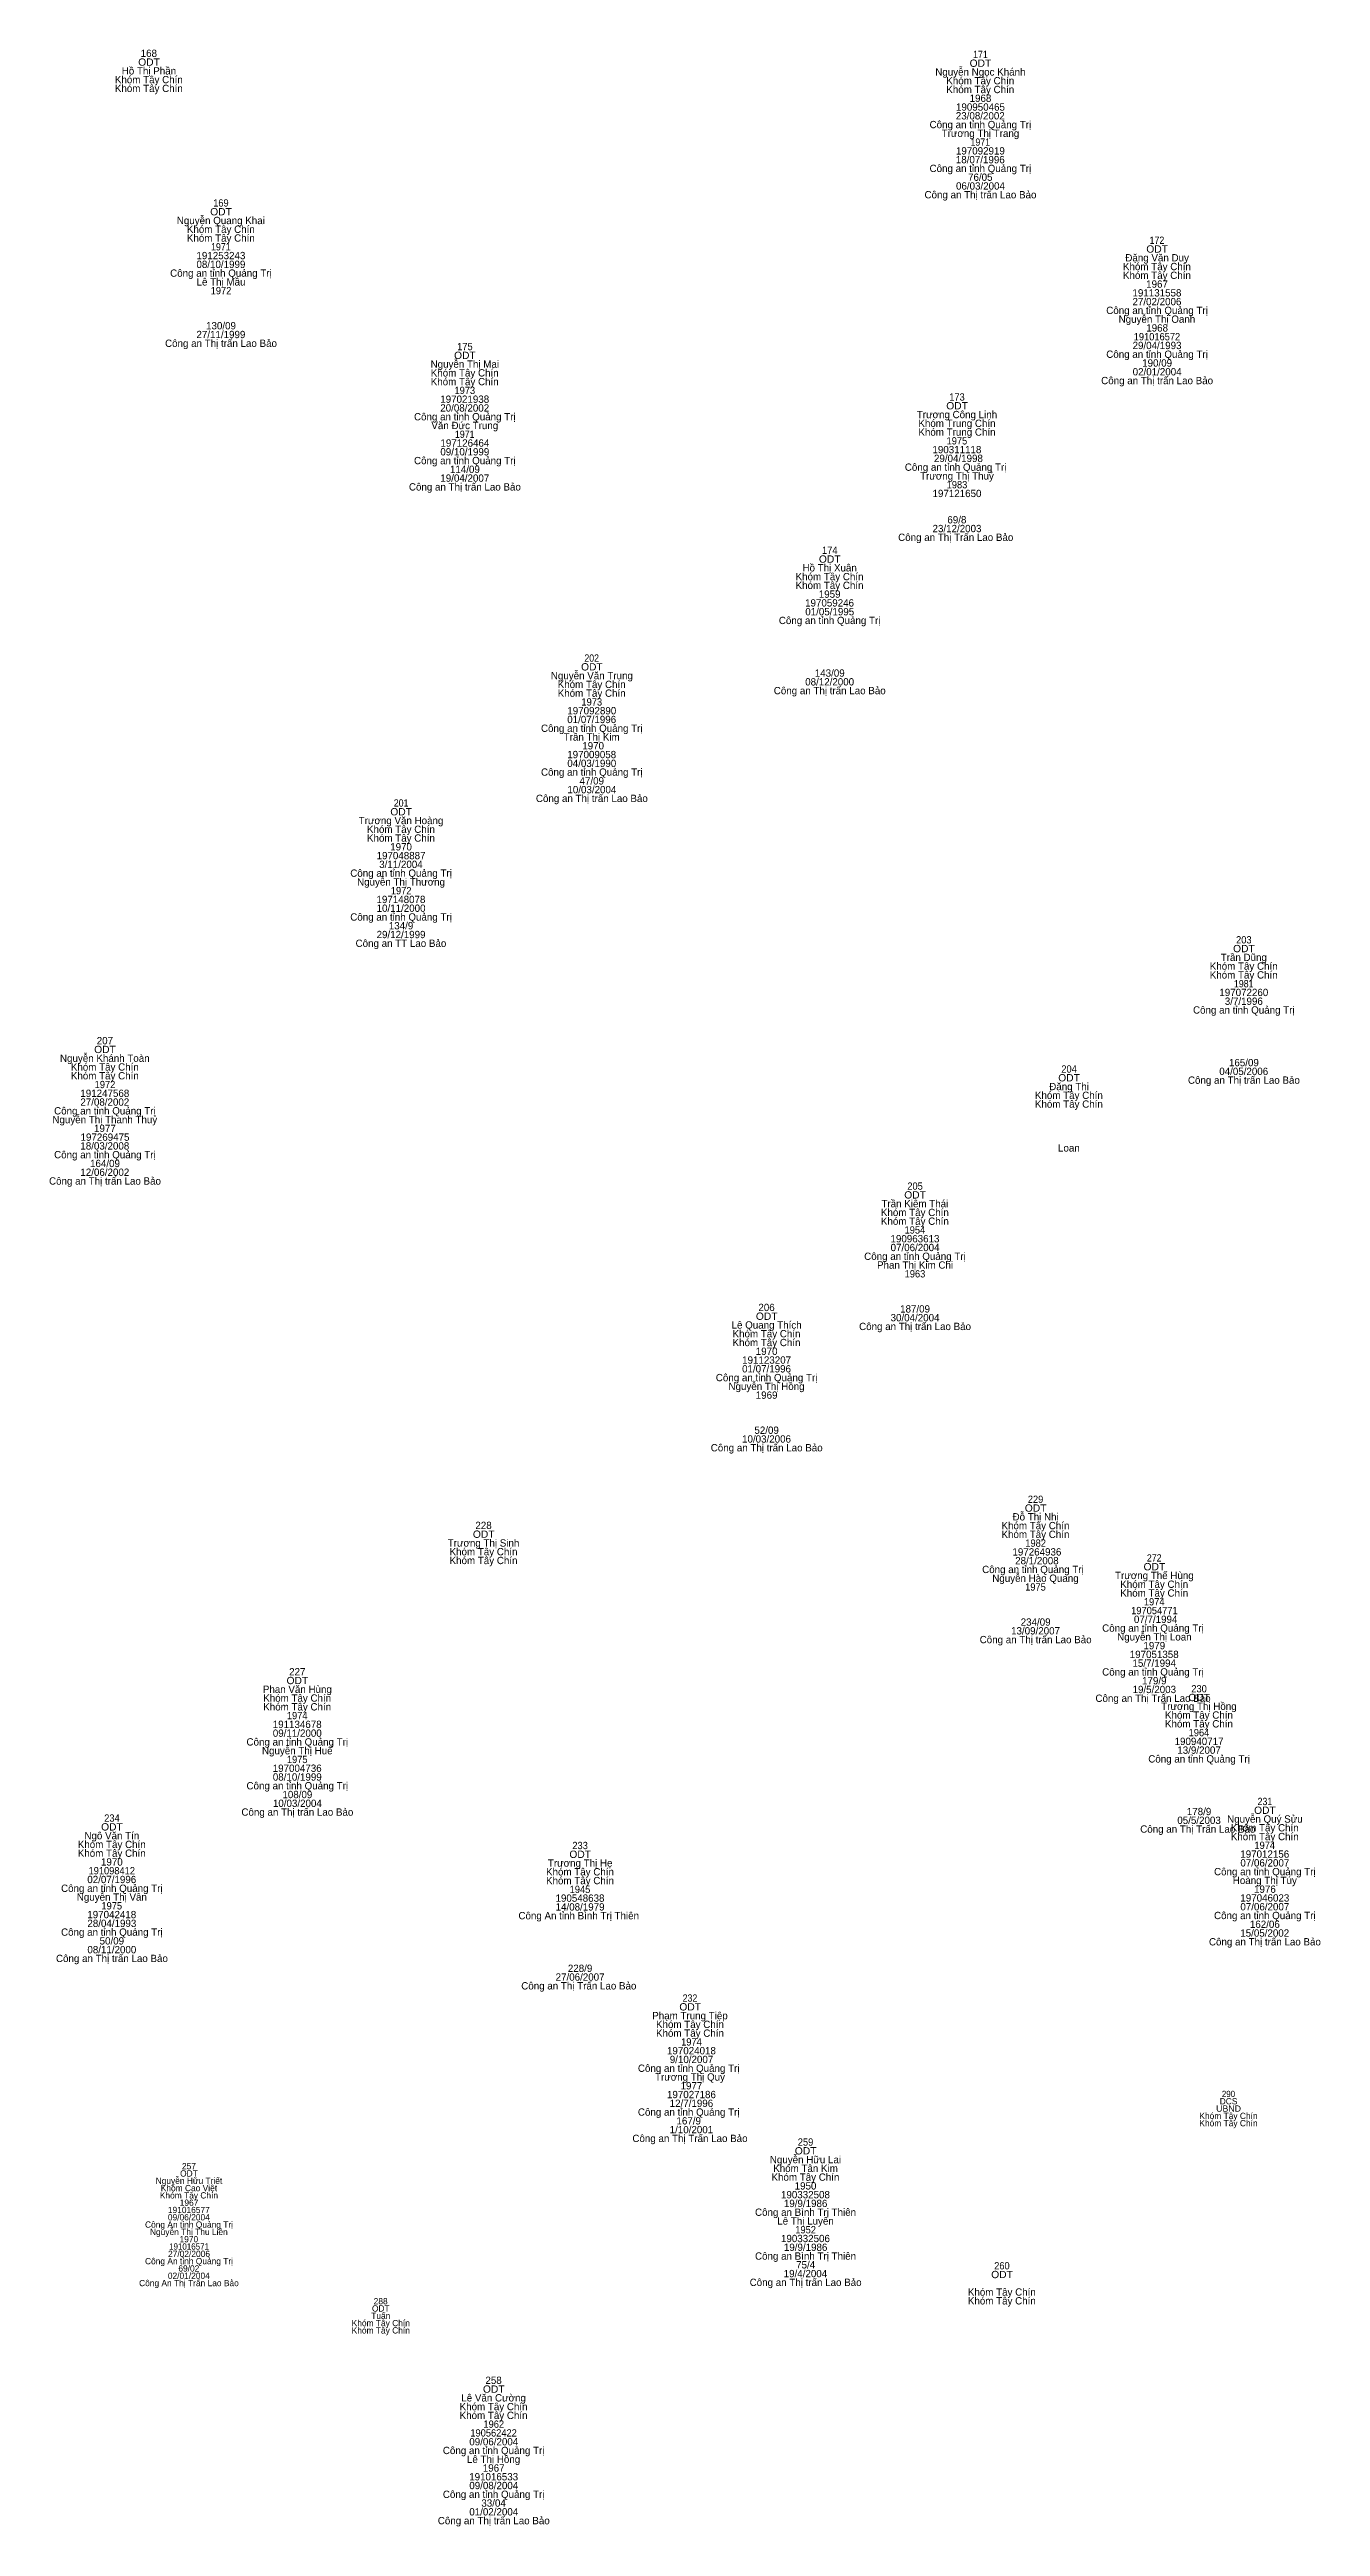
# Model space of a CAD drawing. Header units: metres. Extents: x 537000 to 537501, y 1838003 to 1838507.
# Drawn here: x 537431.8 to 537501.4, y 1838021.2 to 1838156.7 of the extents above; entities that cross this region are included whole.
import ezdxf
from ezdxf.enums import TextEntityAlignment as Align

# ---------------------------------------------------------------- set-up
doc = ezdxf.new("R2010")
doc.units = ezdxf.units.M
doc.header["$LTSCALE"] = 0.16
doc.layers.add('1', color=7, linetype='Continuous')

msp = doc.modelspace()

# ---------------------------------------------------------------- texts
at = {"layer": '1'}
for s, height, width, p in [('ODT', 0.4, 1.05, (537437.235, 1838155.86)), ('ODT', 0.4, 1.05, (537482.745, 1838155.8)), ('171', 0.4, 0.9, (537482.745, 1838156.28)), ('1971', 0.4, 0.9, (537482.735, 1838151.48)), ('ODT', 0.4, 1.05, (537441.175, 1838147.67)), ('169', 0.4, 0.95, (537441.17, 1838148.15)), ('172', 0.4, 0.9, (537492.405, 1838146.11)), ('1971', 0.4, 0.9, (537441.165, 1838145.75)), ('ODT', 0.4, 1.05, (537492.415, 1838145.63)), ('1972', 0.4, 0.95, (537441.175, 1838143.35)), ('191016572', 0.4, 0.95, (537492.405, 1838140.83)), ('ODT', 0.4, 1.05, (537454.525, 1838139.81)), ('175', 0.4, 0.95, (537454.525, 1838140.29)), ('1973', 0.4, 0.95, (537454.52, 1838137.89)), ('ODT', 0.4, 1.05, (537481.465, 1838137.05)), ('173', 0.4, 0.95, (537481.46, 1838137.53)), ('1971', 0.4, 0.9, (537454.515, 1838135.49)), ('1975', 0.4, 0.95, (537481.455, 1838135.13)), ('1983', 0.4, 0.95, (537481.46, 1838132.73)), ('ODT', 0.4, 1.05, (537474.495, 1838128.66)), ('174', 0.4, 0.95, (537474.495, 1838129.14)), ('202', 0.4, 0.9, (537461.465, 1838123.24)), ('ODT', 0.4, 1.05, (537461.475, 1838122.76)), ('1973', 0.4, 0.95, (537461.47, 1838120.84)), ('ODT', 0.4, 1.05, (537451.035, 1838114.83)), ('201', 0.4, 0.9, (537451.035, 1838115.31)), ('1972', 0.4, 0.95, (537451.035, 1838110.51)), ('ODT', 0.4, 1.05, (537497.165, 1838107.34)), ('203', 0.4, 0.95, (537497.16, 1838107.82)), ('1981', 0.4, 0.9, (537497.155, 1838105.42)), ('ODT', 0.4, 1.05, (537434.825, 1838101.82)), ('1972', 0.4, 0.95, (537434.825, 1838099.9)), ('ODT', 0.4, 1.05, (537487.595, 1838100.27)), ('204', 0.4, 0.95, (537487.595, 1838100.75)), ('ODT', 0.4, 1.05, (537479.165, 1838093.86)), ('205', 0.4, 0.95, (537479.165, 1838094.34)), ('1954', 0.4, 0.95, (537479.155, 1838091.94)), ('1963', 0.4, 0.95, (537479.16, 1838089.54)), ('ODT', 0.4, 1.05, (537471.045, 1838087.22)), ('229', 0.4, 0.95, (537485.76, 1838077.2)), ('ODT', 0.4, 1.05, (537485.765, 1838076.72)), ('ODT', 0.4, 1.05, (537455.555, 1838075.29)), ('1982', 0.4, 0.95, (537485.765, 1838074.8)), ('ODT', 0.4, 1.05, (537492.265, 1838073.51)), ('272', 0.4, 0.9, (537492.255, 1838073.99)), ('1975', 0.4, 0.95, (537485.755, 1838072.4)), ('1974', 0.4, 0.95, (537492.255, 1838071.59)), ('197054771', 0.4, 0.95, (537492.265, 1838071.11)), ('ODT', 0.4, 1.05, (537445.355, 1838067.28)), ('ODT', 0.4, 1.05, (537494.715, 1838066.35)), ('230', 0.4, 0.95, (537494.71, 1838066.83)), ('1974', 0.4, 0.95, (537445.345, 1838065.36)), ('1964', 0.4, 0.95, (537494.705, 1838064.43)), ('1975', 0.4, 0.95, (537445.345, 1838062.96)), ('231', 0.4, 0.9, (537498.315, 1838060.66)), ('ODT', 0.4, 1.05, (537435.205, 1838059.27)), ('234', 0.4, 0.95, (537435.205, 1838059.75)), ('ODT', 0.4, 1.05, (537498.315, 1838060.18)), ('233', 0.4, 0.95, (537460.83, 1838058.25)), ('1974', 0.4, 0.95, (537498.305, 1838058.26)), ('191098412', 0.4, 0.95, (537435.195, 1838056.87)), ('ODT', 0.4, 1.05, (537460.835, 1838057.77)), ('1945', 0.4, 0.95, (537460.825, 1838055.85)), ('1975', 0.4, 0.95, (537435.195, 1838054.95)), ('232', 0.4, 0.9, (537466.845, 1838049.9)), ('ODT', 0.4, 1.05, (537466.855, 1838049.42)), (' 1974', 0.4, 0.95, (537466.855, 1838047.5)), ('290', 0.343, 0.95, (537496.32, 1838044.68)), ('UBND', 0.343, 1.05, (537496.325, 1838043.88)), ('259', 0.4, 0.95, (537473.17, 1838042.02)), ('ODT', 0.4, 1.05, (537473.175, 1838041.54)), ('191016571', 0.343, 0.95, (537439.425, 1838036.33)), ('1952', 0.4, 0.95, (537473.175, 1838037.22)), ('260', 0.4, 0.95, (537483.92, 1838035.25)), ('ODT', 0.4, 1.05, (537483.925, 1838034.77)), ('ODT', 0.4, 1.05, (537456.105, 1838028.5)), ('190562422', 0.4, 0.95, (537456.095, 1838026.1)), ('1962', 0.4, 0.95, (537456.105, 1838026.58))]:
    msp.add_text(s, height=height, dxfattribs=dict(at, width=width)).set_placement(p, align=Align.CENTER)
for s, height, p in [('168', 0.4, (537437.225, 1838156.34)), ('Khóm Tây Chín', 0.4, (537437.225, 1838154.9)), ('Khóm Tây Chín', 0.4, (537437.225, 1838154.42)), ('Hồ Thị Phần', 0.4, (537437.23, 1838155.38)), ('Nguyễn Ngọc Khánh', 0.4, (537482.74, 1838155.32)), ('Khóm Tây Chín', 0.4, (537482.735, 1838154.84)), ('Khóm Tây Chín', 0.4, (537482.735, 1838154.36)), ('23/08/2002', 0.4, (537482.735, 1838152.92)), ('190950465', 0.4, (537482.745, 1838153.4)), ('1968', 0.4, (537482.745, 1838153.88)), ('Công an tỉnh Quảng Trị', 0.4, (537482.74, 1838152.44)), ('Trương Thị Trang', 0.4, (537482.745, 1838151.96)), ('Công an tỉnh Quảng Trị', 0.4, (537482.74, 1838150.04)), ('18/07/1996', 0.4, (537482.735, 1838150.52)), ('197092919', 0.4, (537482.74, 1838151)), ('06/03/2004', 0.4, (537482.745, 1838149.08)), ('76/05', 0.4, (537482.735, 1838149.56)), ('Công an Thị trấn Lao Bảo', 0.4, (537482.745, 1838148.6)), ('Nguyễn Quang Khai', 0.4, (537441.165, 1838147.19)), ('Khóm Tây Chín', 0.4, (537441.165, 1838146.71)), ('Khóm Tây Chín', 0.4, (537441.165, 1838146.23)), ('08/10/1999', 0.4, (537441.17, 1838144.79)), ('191253243', 0.4, (537441.17, 1838145.27)), ('Khóm Tây Chín', 0.4, (537492.405, 1838144.67)), ('Đặng Văn Duy', 0.4, (537492.415, 1838145.15)), ('Công an tỉnh Quảng Trị', 0.4, (537441.17, 1838144.31)), ('Lê Thị Mầu', 0.4, (537441.175, 1838143.83)), ('Khóm Tây Chín', 0.4, (537492.405, 1838144.19)), ('1967', 0.4, (537492.41, 1838143.71)), ('Công an tỉnh Quảng Trị', 0.4, (537492.41, 1838142.27)), ('27/02/2006', 0.4, (537492.405, 1838142.75)), ('191131558', 0.4, (537492.405, 1838143.23)), ('27/11/1999', 0.4, (537441.17, 1838140.95)), ('130/09', 0.4, (537441.175, 1838141.43)), ('Nguyễn Thị Oanh', 0.4, (537492.405, 1838141.79)), ('1968', 0.4, (537492.415, 1838141.31)), ('Công an Thị trấn Lao Bảo', 0.4, (537441.175, 1838140.47)), ('Nguyễn Thị Mai', 0.4, (537454.52, 1838139.33)), ('Công an tỉnh Quảng Trị', 0.4, (537492.41, 1838139.87)), ('29/04/1993', 0.4, (537492.41, 1838140.35)), ('190/09', 0.4, (537492.415, 1838139.39)), ('Khóm Tây Chín', 0.4, (537454.515, 1838138.85)), ('Khóm Tây Chín', 0.4, (537454.515, 1838138.37)), ('Công an Thị trấn Lao Bảo', 0.4, (537492.415, 1838138.43)), ('02/01/2004', 0.4, (537492.415, 1838138.91)), ('Công an tỉnh Quảng Trị', 0.4, (537454.52, 1838136.45)), ('20/08/2002', 0.4, (537454.515, 1838136.93)), ('197021938', 0.4, (537454.515, 1838137.41)), ('Trương Công Linh', 0.4, (537481.46, 1838136.57)), ('Văn Đức Trung', 0.4, (537454.52, 1838135.97)), ('Khóm Trung Chín', 0.4, (537481.46, 1838136.09)), ('Khóm Trung Chín', 0.4, (537481.46, 1838135.61)), ('Công an tỉnh Quảng Trị', 0.4, (537454.52, 1838134.05)), ('09/10/1999', 0.4, (537454.52, 1838134.53)), ('197126464', 0.4, (537454.525, 1838135.01)), ('190311118', 0.4, (537481.455, 1838134.65)), (' 29/04/1998', 0.4, (537481.465, 1838134.17)), ('Công an Thị trấn Lao Bảo', 0.4, (537454.525, 1838132.61)), ('19/04/2007', 0.4, (537454.52, 1838133.09)), ('114/09', 0.4, (537454.525, 1838133.57)), ('Công an tỉnh Quảng Trị ', 0.4, (537481.46, 1838133.69)), ('Trương Thị Thuỷ', 0.4, (537481.46, 1838133.21)), ('197121650', 0.4, (537481.46, 1838132.25)), ('Công an Thị Trấn Lao Bảo ', 0.4, (537481.465, 1838129.85)), ('23/12/2003', 0.4, (537481.46, 1838130.33)), ('69/8', 0.4, (537481.455, 1838130.81)), ('Khóm Tây Chín', 0.4, (537474.485, 1838127.7)), ('Khóm Tây Chín', 0.4, (537474.485, 1838127.22)), ('Hồ Thị Xuân', 0.4, (537474.49, 1838128.18)), ('01/05/1995', 0.4, (537474.495, 1838125.78)), ('197059246', 0.4, (537474.485, 1838126.26)), ('1959', 0.4, (537474.49, 1838126.74)), ('Công an tỉnh Quảng Trị', 0.4, (537474.49, 1838125.3)), ('Nguyễn Văn Trung', 0.4, (537461.475, 1838122.28)), ('Khóm Tây Chín', 0.4, (537461.465, 1838121.8)), ('08/12/2000', 0.4, (537474.49, 1838121.94)), ('143/09', 0.4, (537474.495, 1838122.42)), ('Khóm Tây Chín', 0.4, (537461.465, 1838121.32)), ('197092890', 0.4, (537461.47, 1838120.36)), ('Công an Thị trấn Lao Bảo', 0.4, (537474.495, 1838121.46)), ('Công an tỉnh Quảng Trị', 0.4, (537461.47, 1838119.4)), ('Trần Thị Kim', 0.4, (537461.465, 1838118.92)), ('01/07/1996', 0.4, (537461.465, 1838119.88)), ('197009058', 0.4, (537461.465, 1838117.96)), (' 1970', 0.4, (537461.47, 1838118.44)), ('Công an tỉnh Quảng Trị', 0.4, (537461.47, 1838117)), ('04/03/1990', 0.4, (537461.47, 1838117.48)), ('47/09', 0.4, (537461.47, 1838116.52)), ('Công an Thị trấn Lao Bảo', 0.4, (537461.475, 1838115.56)), ('10/03/2004', 0.4, (537461.475, 1838116.04)), ('Trương Văn Hoàng', 0.4, (537451.03, 1838114.35)), ('Khóm Tây Chín', 0.4, (537451.025, 1838113.87)), ('Khóm Tây Chín', 0.4, (537451.025, 1838113.39)), ('197048887', 0.4, (537451.03, 1838112.43)), ('1970', 0.4, (537451.03, 1838112.91)), ('Công an tỉnh Quảng Trị', 0.4, (537451.03, 1838111.47)), ('Nguyễn Thị Thương', 0.4, (537451.03, 1838110.99)), ('3/11/2004', 0.4, (537451.025, 1838111.95)), ('197148078', 0.4, (537451.025, 1838110.03)), ('10/11/2000', 0.4, (537451.03, 1838109.55)), ('Công an tỉnh Quảng Trị', 0.4, (537451.03, 1838109.07)), ('29/12/1999', 0.4, (537451.03, 1838108.11)), ('134/9', 0.4, (537451.03, 1838108.59)), ('Công an TT Lao Bảo', 0.4, (537451.025, 1838107.63)), ('Trần Dũng', 0.4, (537497.16, 1838106.86)), ('Khóm Tây Chín', 0.4, (537497.155, 1838106.38)), ('Khóm Tây Chín', 0.4, (537497.155, 1838105.9)), ('Công an tỉnh Quảng Trị', 0.4, (537497.16, 1838103.98)), ('197072260', 0.4, (537497.16, 1838104.94)), ('3/7/1996', 0.4, (537497.16, 1838104.46)), ('Nguyễn Khánh Toàn', 0.4, (537434.815, 1838101.34)), ('207', 0.4, (537434.82, 1838102.3)), ('Khóm Tây Chín', 0.4, (537434.815, 1838100.86)), ('Khóm Tây Chín', 0.4, (537434.815, 1838100.38)), ('Công an Thị trấn Lao Bảo', 0.4, (537497.165, 1838100.14)), ('04/05/2006', 0.4, (537497.155, 1838100.62)), ('165/09', 0.4, (537497.165, 1838101.1)), ('27/08/2002', 0.4, (537434.815, 1838098.94)), ('191247568', 0.4, (537434.815, 1838099.42)), ('Khóm Tây Chín', 0.4, (537487.585, 1838099.31)), ('Khóm Tây Chín', 0.4, (537487.585, 1838098.83)), ('Đặng Thi', 0.4, (537487.595, 1838099.79)), ('Nguyễn Thị Thanh Thuỷ', 0.4, (537434.815, 1838097.98)), ('Công an tỉnh Quảng Trị', 0.4, (537434.82, 1838098.46)), ('1977', 0.4, (537434.82, 1838097.5)), ('Công an tỉnh Quảng Trị', 0.4, (537434.82, 1838096.06)), ('18/03/2008', 0.4, (537434.815, 1838096.54)), ('197269475', 0.4, (537434.825, 1838097.02)), ('Loan', 0.4, (537487.585, 1838096.43)), ('Công an Thị trấn Lao Bảo', 0.4, (537434.825, 1838094.62)), ('12/06/2002', 0.4, (537434.815, 1838095.1)), ('164/09', 0.4, (537434.825, 1838095.58)), ('Trần Kiêm Thái', 0.4, (537479.155, 1838093.38)), ('Khóm Tây Chín', 0.4, (537479.155, 1838092.9)), ('Khóm Tây Chín', 0.4, (537479.155, 1838092.42)), ('Công an tỉnh Quảng Trị', 0.4, (537479.16, 1838090.5)), ('07/06/2004', 0.4, (537479.165, 1838090.98)), ('190963613', 0.4, (537479.16, 1838091.46)), ('Phan Thị Kim Chi', 0.4, (537479.165, 1838090.02)), ('206', 0.4, (537471.035, 1838087.7)), ('Lê Quang Thích', 0.4, (537471.04, 1838086.74)), ('Công an Thị trấn Lao Bảo', 0.4, (537479.165, 1838086.66)), ('30/04/2004', 0.4, (537479.165, 1838087.14)), ('187/09', 0.4, (537479.165, 1838087.62)), ('Khóm Tây Chín', 0.4, (537471.035, 1838086.26)), ('Khóm Tây Chín', 0.4, (537471.035, 1838085.78)), ('1970', 0.4, (537471.04, 1838085.3)), ('Công an tỉnh Quảng Trị', 0.4, (537471.04, 1838083.86)), ('01/07/1996', 0.4, (537471.035, 1838084.34)), ('191123207', 0.4, (537471.04, 1838084.82)), ('Nguyễn Thị Hồng', 0.4, (537471.035, 1838083.38)), ('1969', 0.4, (537471.04, 1838082.9)), ('52/09', 0.4, (537471.04, 1838080.98)), ('Công an Thị trấn Lao Bảo', 0.4, (537471.045, 1838080.02)), ('10/03/2006', 0.4, (537471.035, 1838080.5)), ('228', 0.4, (537455.545, 1838075.77)), ('Khóm Tây Chín', 0.4, (537485.755, 1838075.76)), ('Đỗ Thị Nhị', 0.4, (537485.765, 1838076.24)), ('Trương Thị Sinh', 0.4, (537455.545, 1838074.81)), ('Khóm Tây Chín', 0.4, (537455.545, 1838074.33)), ('Khóm Tây Chín', 0.4, (537485.755, 1838075.28)), (' 197264936', 0.4, (537485.76, 1838074.32)), ('Khóm Tây Chín', 0.4, (537455.545, 1838073.85)), ('Công an tỉnh Quảng Trị  ', 0.4, (537485.765, 1838073.36)), ('Nguyễn Hào Quang', 0.4, (537485.755, 1838072.88)), (' 28/1/2008', 0.4, (537485.76, 1838073.84)), ('Trương Thế Hùng', 0.4, (537492.265, 1838073.03)), ('Khóm Tây Chín', 0.4, (537492.255, 1838072.55)), ('Khóm Tây Chín', 0.4, (537492.255, 1838072.07)), ('234/09', 0.4, (537485.765, 1838070.48)), ('Công an tỉnh Quảng Trị ', 0.4, (537492.26, 1838070.15)), (' 07/7/1994', 0.4, (537492.26, 1838070.63)), ('Công an Thị trấn Lao Bảo', 0.4, (537485.765, 1838069.52)), ('13/09/2007', 0.4, (537485.76, 1838070)), ('Nguyễn Thị Loan', 0.4, (537492.265, 1838069.67)), ('197051358', 0.4, (537492.255, 1838068.71)), ('1979', 0.4, (537492.26, 1838069.19)), ('227', 0.4, (537445.35, 1838067.76)), ('Công an tỉnh Quảng Trị ', 0.4, (537492.26, 1838067.75)), ('15/7/1994', 0.4, (537492.255, 1838068.23)), ('Phan Văn Hùng', 0.4, (537445.355, 1838066.8)), ('Khóm Tây Chín', 0.4, (537445.345, 1838066.32)), ('Công an Thị Trấn Lao Bảo ', 0.4, (537492.265, 1838066.31)), ('19/5/2003', 0.4, (537492.26, 1838066.79)), ('179/9', 0.4, (537492.26, 1838067.27)), ('Khóm Tây Chín', 0.4, (537445.345, 1838065.84)), ('191134678', 0.4, (537445.345, 1838064.88)), ('Trương Thị Hồng', 0.4, (537494.705, 1838065.87)), ('Khóm Tây Chín', 0.4, (537494.705, 1838065.39)), ('Khóm Tây Chín', 0.4, (537494.705, 1838064.91)), ('Công an tỉnh Quảng Trị', 0.4, (537445.35, 1838063.92)), ('Nguyễn Thị Huế', 0.4, (537445.35, 1838063.44)), ('09/11/2000', 0.4, (537445.35, 1838064.4)), ('190940717', 0.4, (537494.71, 1838063.95)), ('13/9/2007', 0.4, (537494.71, 1838063.47)), ('08/10/1999', 0.4, (537445.35, 1838062)), ('197004736', 0.4, (537445.345, 1838062.48)), ('Công an tỉnh Quảng Trị', 0.4, (537494.71, 1838062.99)), ('Công an tỉnh Quảng Trị', 0.4, (537445.35, 1838061.52)), ('10/03/2004', 0.4, (537445.355, 1838060.56)), ('108/09', 0.4, (537445.355, 1838061.04)), ('Công an Thị trấn Lao Bảo', 0.4, (537445.355, 1838060.08)), ('05/5/2003', 0.4, (537494.71, 1838059.63)), ('178/9', 0.4, (537494.71, 1838060.11)), ('Nguyễn Quý Sửu', 0.4, (537498.315, 1838059.7)), ('Khóm Tây Chín', 0.4, (537498.305, 1838059.22)), ('Khóm Tây Chín', 0.4, (537435.195, 1838058.31)), ('Khóm Tây Chín', 0.4, (537435.195, 1838057.83)), ('Ngô Văn Tín', 0.4, (537435.2, 1838058.79)), ('Công an Thị Trấn Lao Bảo ', 0.4, (537494.715, 1838059.15)), ('Khóm Tây Chín', 0.4, (537498.305, 1838058.74)), ('1970', 0.4, (537435.2, 1838057.35)), ('Khóm Tây Chín', 0.4, (537460.825, 1838056.81)), ('Trương Thị Hẹ', 0.4, (537460.835, 1838057.29)), ('Công an tỉnh Quảng Trị', 0.4, (537498.31, 1838056.82)), ('07/06/2007', 0.4, (537498.31, 1838057.3)), ('197012156', 0.4, (537498.305, 1838057.78)), ('Công an tỉnh Quảng Trị', 0.4, (537435.2, 1838055.91)), ('Nguyễn Thị Vân', 0.4, (537435.2, 1838055.43)), ('02/07/1996', 0.4, (537435.195, 1838056.39)), ('Khóm Tây Chín', 0.4, (537460.825, 1838056.33)), ('190548638', 0.4, (537460.825, 1838055.37)), ('Hoàng Thị Túy', 0.4, (537498.31, 1838056.34)), ('197046023', 0.4, (537498.31, 1838055.38)), ('1976', 0.4, (537498.315, 1838055.86)), ('28/04/1993', 0.4, (537435.2, 1838053.99)), ('197042418', 0.4, (537435.195, 1838054.47)), ('Công An tỉnh Bình Trị Thiên ', 0.4, (537460.83, 1838054.41)), ('14/08/1979', 0.4, (537460.83, 1838054.89)), ('Công an tỉnh Quảng Trị', 0.4, (537498.31, 1838054.42)), ('07/06/2007', 0.4, (537498.31, 1838054.9)), ('162/06', 0.4, (537498.31, 1838053.94)), ('Công an tỉnh Quảng Trị', 0.4, (537435.2, 1838053.51)), ('08/11/2000', 0.4, (537435.2, 1838052.55)), ('50/09', 0.4, (537435.2, 1838053.03)), ('Công an Thị trấn Lao Bảo', 0.4, (537498.315, 1838052.98)), ('15/05/2002', 0.4, (537498.305, 1838053.46)), ('Công an Thị trấn Lao Bảo', 0.4, (537435.205, 1838052.07)), ('228/9', 0.4, (537460.83, 1838051.53)), ('Công an Thị Trấn Lao Bảo ', 0.4, (537460.835, 1838050.57)), ('27/06/2007', 0.4, (537460.83, 1838051.05)), ('Phạm Trung Tiệp', 0.4, (537466.845, 1838048.94)), ('Khóm Tây Chín', 0.4, (537466.845, 1838048.46)), ('Khóm Tây Chín', 0.4, (537466.845, 1838047.98)), (' 197024018', 0.4, (537466.85, 1838047.02)), ('Công an tỉnh Quảng Trị ', 0.4, (537466.85, 1838046.06)), (' 9/10/2007', 0.4, (537466.855, 1838046.54)), ('Trương Thị Quý', 0.4, (537466.845, 1838045.58)), (' 197027186', 0.4, (537466.85, 1838044.62)), (' 1977', 0.4, (537466.85, 1838045.1)), ('Công an tỉnh Quảng Trị ', 0.4, (537466.85, 1838043.66)), (' 12/7/1996', 0.4, (537466.85, 1838044.14)), ('167/9 ', 0.4, (537466.85, 1838043.18)), ('Khóm Tây Chín', 0.343, (537496.32, 1838043.48)), ('Khóm Tây Chín', 0.343, (537496.32, 1838043.08)), ('DCS', 0.343, (537496.325, 1838044.28)), (' Công an Thị Trấn Lao Bảo ', 0.4, (537466.845, 1838042.22)), (' 1/10/2001', 0.4, (537466.85, 1838042.7)), ('ODT', 0.343, (537439.42, 1838040.33)), ('257', 0.343, (537439.42, 1838040.73)), ('Nguyễn Hữu Lai', 0.4, (537473.165, 1838041.06)), ('Khóm Tân Kim', 0.4, (537473.17, 1838040.58)), ('Nguyễn Hữu Triết', 0.343, (537439.42, 1838039.93)), ('Khóm Tây Chín', 0.343, (537439.42, 1838039.13)), ('Khóm Cao Việt', 0.343, (537439.42, 1838039.53)), ('Khóm Tây Chín', 0.4, (537473.165, 1838040.1)), ('190332508', 0.4, (537473.165, 1838039.14)), ('1950', 0.4, (537473.17, 1838039.62)), ('09/06/2004', 0.343, (537439.415, 1838037.93)), ('191016577', 0.343, (537439.415, 1838038.33)), ('1967', 0.343, (537439.425, 1838038.73)), ('Công an Bình Trị Thiên', 0.4, (537473.17, 1838038.18)), ('Lê Thị Luyến', 0.4, (537473.17, 1838037.7)), ('19/9/1986', 0.4, (537473.175, 1838038.66)), ('Công An tỉnh Quảng Trị', 0.343, (537439.425, 1838037.53)), ('Nguyễn Thị Thu Liên', 0.343, (537439.415, 1838037.13)), ('1970', 0.343, (537439.415, 1838036.73)), ('190332506', 0.4, (537473.165, 1838036.74)), ('19/9/1986', 0.4, (537473.175, 1838036.26)), ('Công An tỉnh Quảng Trị', 0.343, (537439.425, 1838035.53)), ('27/02/2006', 0.343, (537439.425, 1838035.93)), ('69/02', 0.343, (537439.415, 1838035.13)), ('Công an Bình Trị Thiên', 0.4, (537473.17, 1838035.78)), ('19/4/2004', 0.4, (537473.165, 1838034.82)), ('75/4', 0.4, (537473.175, 1838035.3)), ('Công An Thị Trấn Lao Bảo', 0.343, (537439.42, 1838034.33)), ('02/01/2004', 0.343, (537439.415, 1838034.73)), ('Công an Thị trấn Lao Bảo', 0.4, (537473.175, 1838034.34)), ('Khóm Tây Chín', 0.4, (537483.915, 1838033.81)), ('Khóm Tây Chín', 0.343, (537449.92, 1838032.14)), ('Tuấn', 0.343, (537449.92, 1838032.54)), ('ODT', 0.343, (537449.92, 1838032.94)), ('288', 0.343, (537449.915, 1838033.34)), ('Khóm Tây Chín', 0.4, (537483.915, 1838033.33)), ('Khóm Tây Chín', 0.343, (537449.92, 1838031.74)), ('Lê Văn Cường', 0.4, (537456.095, 1838028.02)), ('258', 0.4, (537456.095, 1838028.98)), ('Khóm Tây Chín', 0.4, (537456.095, 1838027.54)), ('Khóm Tây Chín', 0.4, (537456.095, 1838027.06)), ('09/06/2004', 0.4, (537456.105, 1838025.62)), ('Công an tỉnh Quảng Trị', 0.4, (537456.1, 1838025.14)), ('Lê Thị Hồng', 0.4, (537456.095, 1838024.66)), ('1967', 0.4, (537456.1, 1838024.18)), ('Công an tỉnh Quảng Trị', 0.4, (537456.1, 1838022.74)), ('09/08/2004', 0.4, (537456.105, 1838023.22)), ('191016533', 0.4, (537456.1, 1838023.7)), ('Công an Thị trấn Lao Bảo', 0.4, (537456.105, 1838021.3)), ('01/02/2004', 0.4, (537456.105, 1838021.78)), ('33/04', 0.4, (537456.095, 1838022.26))]:
    msp.add_text(s, height=height, dxfattribs=at).set_placement(p, align=Align.CENTER)

doc.saveas('drawing.dxf')
